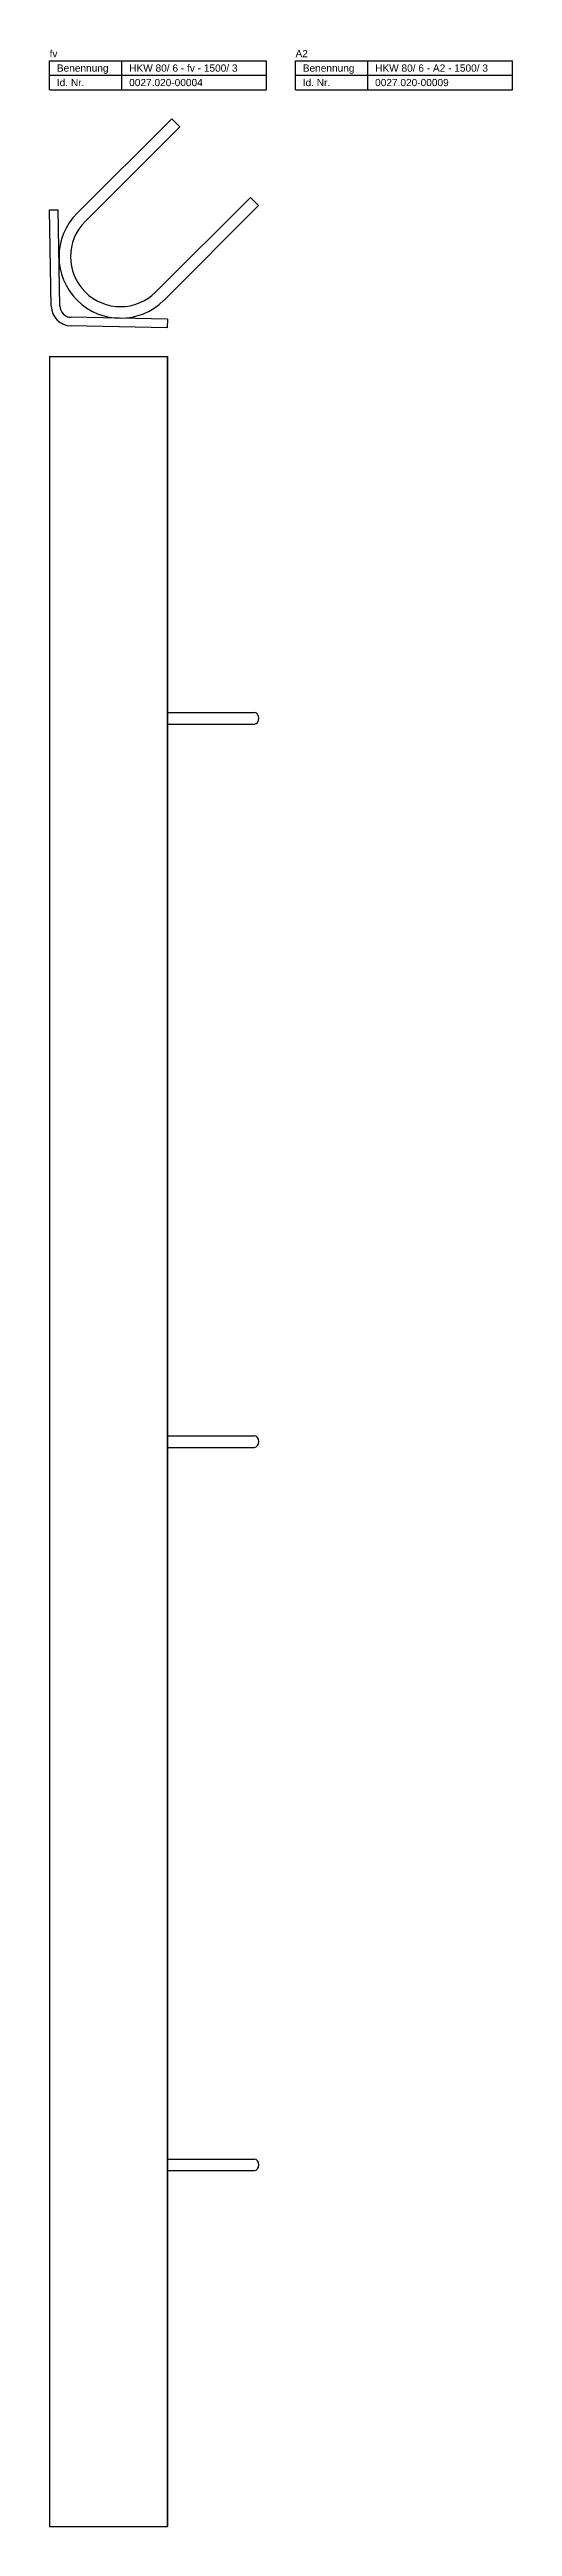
# Model space of a CAD drawing. Header units: millimetres. Extents: x 1092 to 2892, y 362 to 2574.
# Drawn here: x 2202 to 2522, y 862 to 2574 of the extents above; entities that cross this region are included whole.
import ezdxf

# ---------------------------------------------------------------- set-up
doc = ezdxf.new("R2010")
doc.units = ezdxf.units.MM
doc.header["$LTSCALE"] = 5
doc.layers.add('HALFEN', color=2, linetype='CONTINUOUS')
doc.styles.add('ARIAL50', font='ARIAL.TTF', dxfattribs={"height": 5})

msp = doc.modelspace()

# ---------------------------------------------------------------- texts
at = {"layer": 'HALFEN', "style": 'ARIAL50'}
for s, p in [('fv', (2202.3, 2568.7)), ('A2', (2372.3, 2568.7)), ('Benennung', (2207.3, 2558.7)), ('Id. Nr.', (2207.3, 2548.7)), ('0027.020-00004', (2257.3, 2548.7)), ('HKW 80/ 6 - fv - 1500/ 3', (2257.3, 2558.7)), ('Benennung', (2377.3, 2558.7)), ('Id. Nr.', (2377.3, 2548.7)), ('0027.020-00009', (2427.3, 2548.7)), ('HKW 80/ 6 - A2 - 1500/ 3', (2427.3, 2558.7))]:
    msp.add_text(s, height=5, dxfattribs=at).set_placement(p)

# ---------------------------------------------------------------- linework, layer by layer
at = {"layer": 'HALFEN'}
for p, q in [((2202.3, 2566.2), (2352.3, 2566.2)), ((2202.3, 2546.2), (2202.3, 2566.2)), ((2202.3, 2556.2), (2352.3, 2556.2)), ((2252.3, 2546.2), (2252.3, 2566.2)), ((2352.3, 2546.2), (2352.3, 2566.2)), ((2372.3, 2566.2), (2522.3, 2566.2)), ((2372.3, 2546.2), (2372.3, 2566.2)), ((2372.3, 2556.2), (2522.3, 2556.2)), ((2422.3, 2546.2), (2422.3, 2566.2)), ((2522.3, 2546.2), (2522.3, 2566.2)), ((2202.3, 2546.2), (2352.3, 2546.2)), ((2372.3, 2546.2), (2522.3, 2546.2)), ((2221.3, 2460.8), (2286.7, 2526.2)), ((2226.9, 2455.2), (2292.3, 2520.6)), ((2286.7, 2526.2), (2292.3, 2520.6)), ((2275.7, 2406.4), (2341.1, 2471.8)), ((2281.4, 2400.7), (2346.8, 2466.1)), ((2341.1, 2471.8), (2346.8, 2466.1)), ((2202.3, 2463.1), (2208.2, 2463.2)), ((2203.4, 2396.6), (2202.3, 2463.1)), ((2209.4, 2396.7), (2208.2, 2463.2)), ((2283.6, 2381.7), (2217.2, 2382.9)), ((2283.7, 2387.7), (2217.3, 2388.9)), ((2283.7, 2387.7), (2283.6, 2381.7)), ((2202.3, 2361.7), (2202.3, 861.7)), ((2202.3, 2361.7), (2283.7, 2361.7)), ((2283.6, 2361.7), (2283.6, 861.7)), ((2283.7, 2361.7), (2283.7, 861.7)), ((2283.6, 2115.7), (2344, 2115.7)), ((2283.6, 2107.7), (2344, 2107.7)), ((2283.6, 1615.7), (2344, 1615.7)), ((2283.6, 1607.7), (2344, 1607.7)), ((2283.6, 1115.7), (2344, 1115.7)), ((2283.6, 1107.7), (2344, 1107.7)), ((2202.3, 861.7), (2283.7, 861.7))]:
    msp.add_line(p, q, dxfattribs=at)
for centre, radius, start, end in [((2251.3, 2430.8), 42.5, 135, 315), ((2251.3, 2430.8), 34.5, 135, 315), ((2217.4, 2396.9), 14, 181, 269), ((2217.4, 2396.9), 8, 181, 269)]:
    msp.add_arc(centre, radius, start, end, dxfattribs=at)
for centre in [(2344, 2111.7), (2344, 1611.7), (2344, 1111.7)]:
    msp.add_ellipse(centre, major_axis=(0, 4), ratio=0.707107, start_param=3.141593, end_param=6.283185, dxfattribs=at)

msp.set_redraw_order([(e.dxf.handle, doc.entitydb.next_handle()) for e in msp.query("TEXT MTEXT ATTDEF DIMENSION ARC_DIMENSION")])  # texts and dimensions are drawn at this point

doc.saveas('drawing.dxf')
